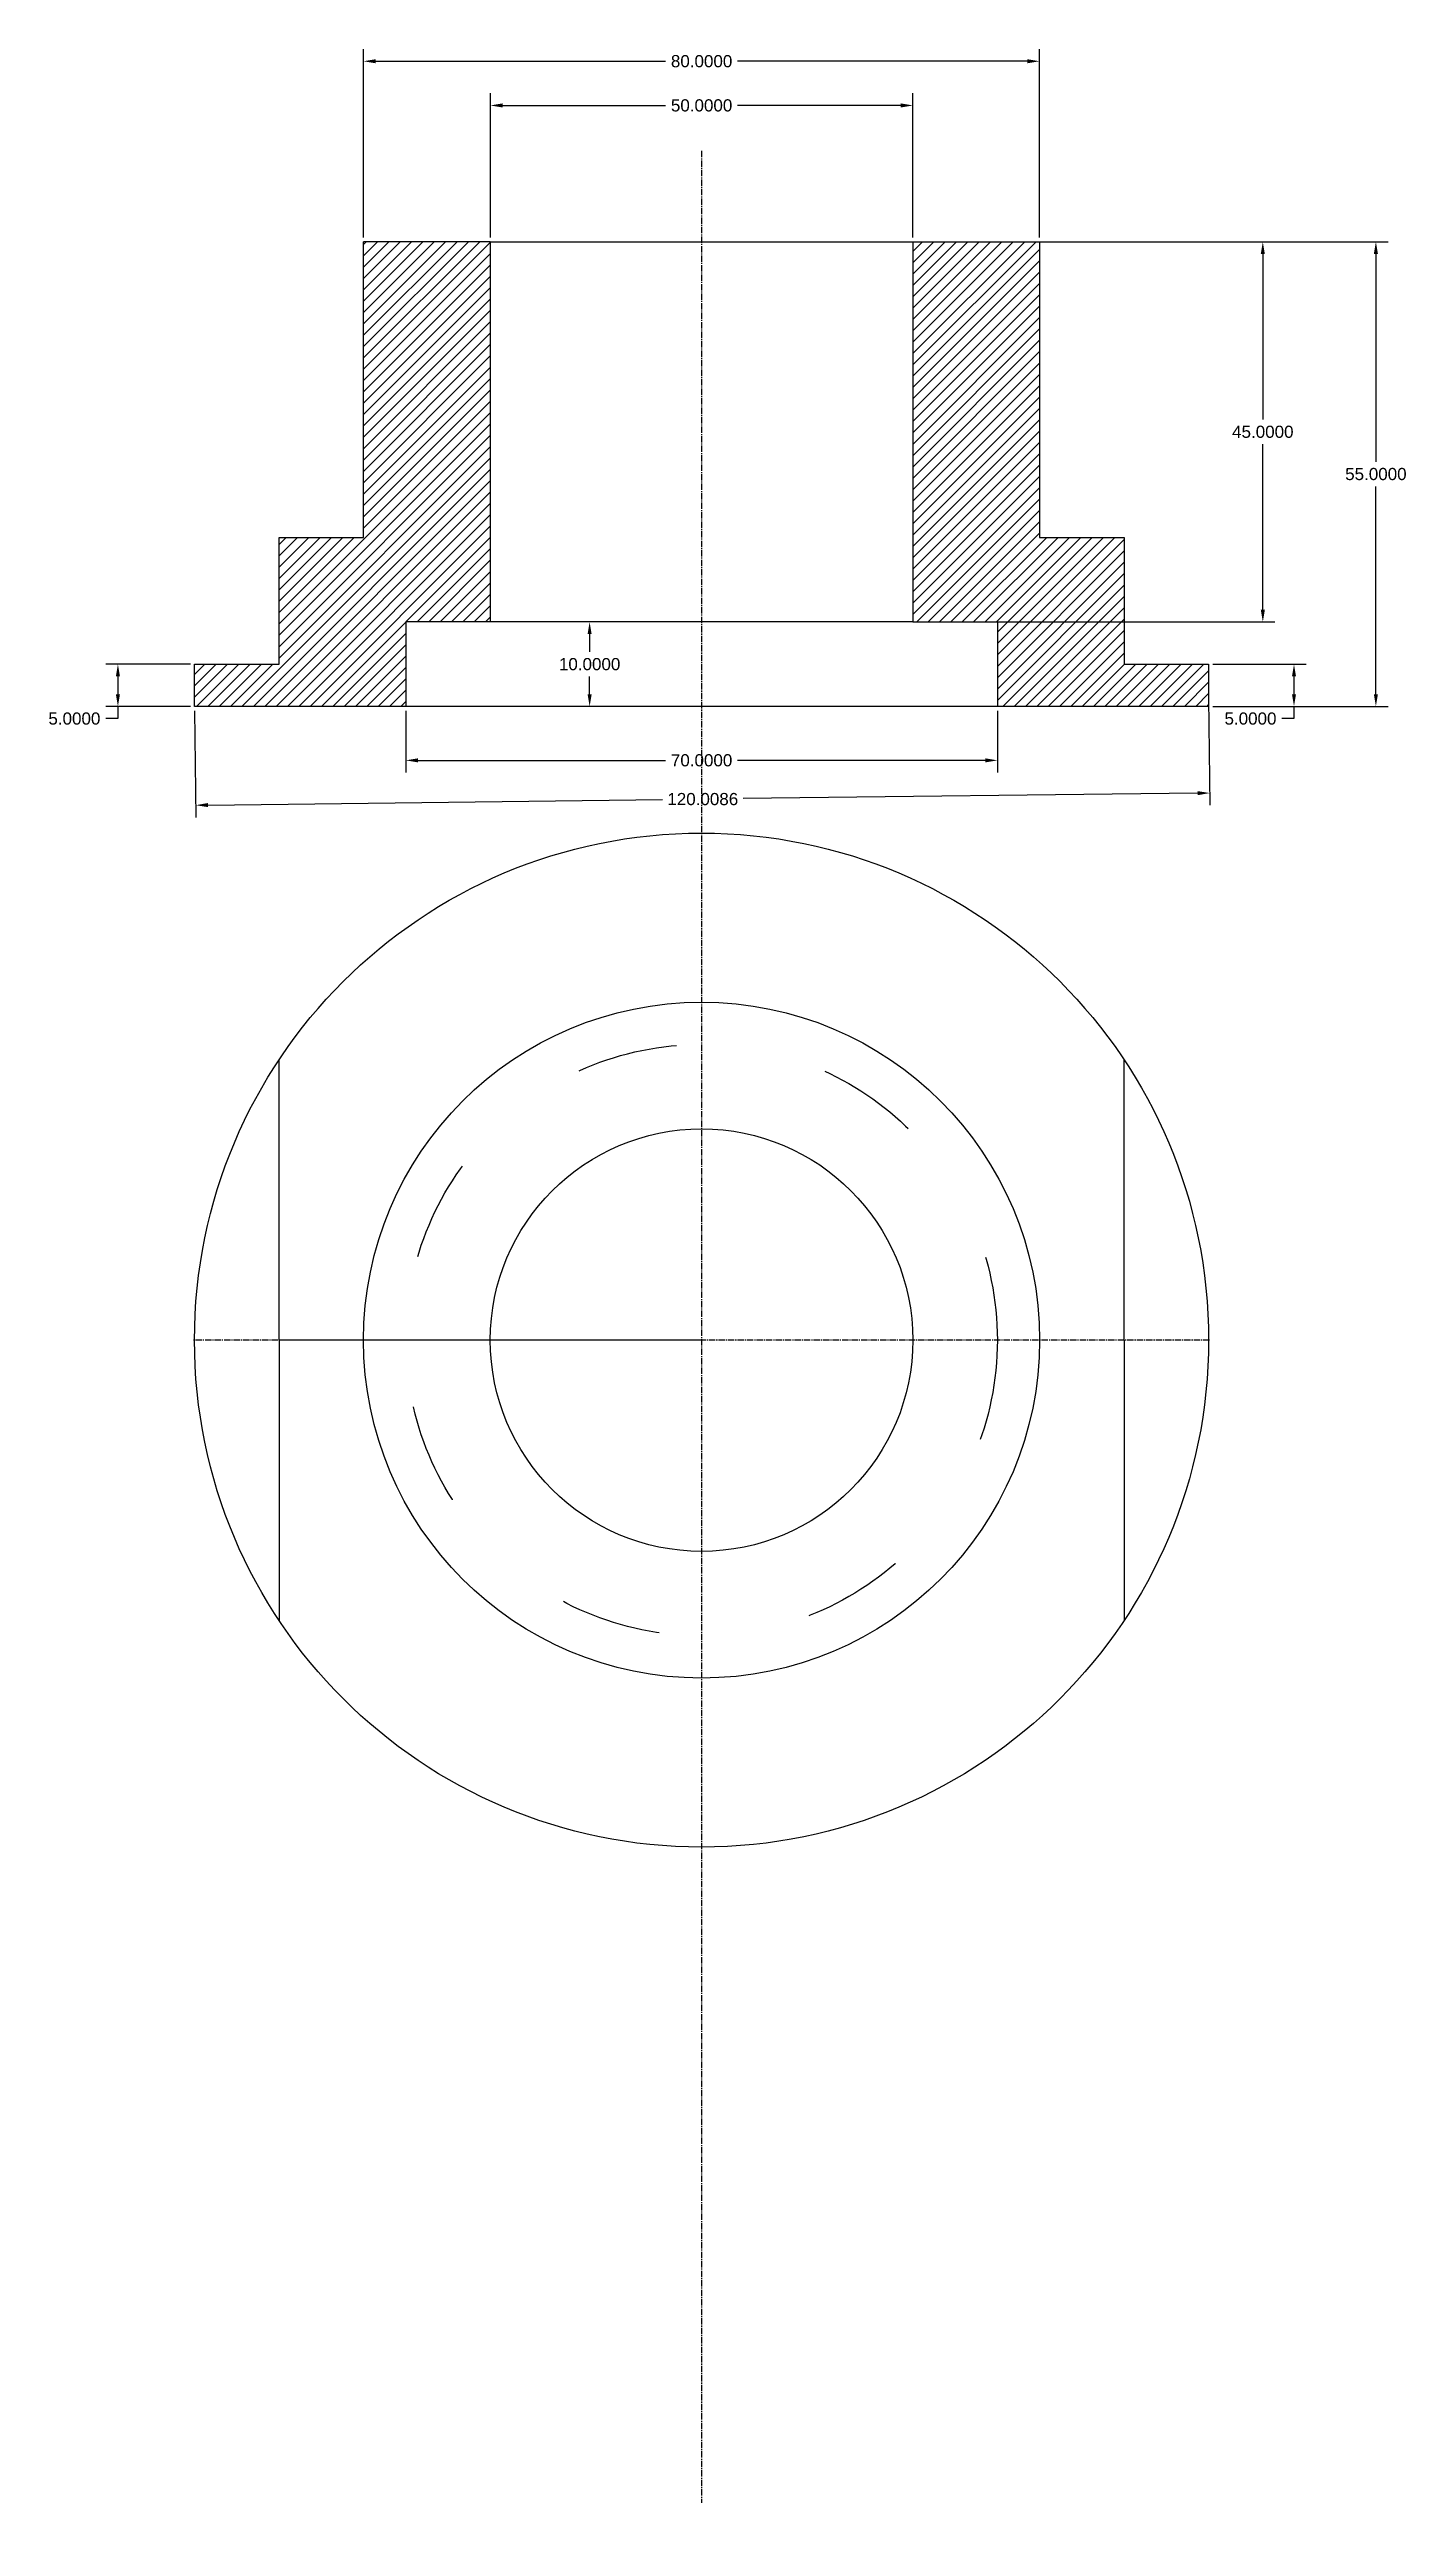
# Model space of a CAD drawing. Header units: inches. Extents: x 110 to 271, y -143 to 148.
import ezdxf

# ---------------------------------------------------------------- set-up
doc = ezdxf.new("R2010")
doc.units = ezdxf.units.IN
doc.header["$MEASUREMENT"] = 0
doc.linetypes.add('ACAD_ISO03W100', pattern=[30, 12, -18])
doc.linetypes.add('CENTER2', pattern=[1.125, 0.75, -0.125, 0.125, -0.125])
doc.styles.get("Standard").update_dxf_attribs({"font": 'Arial.ttf'})
doc.dimstyles.new('Annotative', dxfattribs={"dimscale": 0, "dimtxt": 0.18, "dimasz": 0.18, "dimexe": 0.18, "dimexo": 0.0625, "dimgap": 0.09, "dimtad": 0, "dimtih": 1, "dimtoh": 1, "dimdec": 4, "dimzin": 0, "dimdsep": 46, "dimtxsty": 'Standard', "dimcen": 0.09, "dimadec": 0, "dimazin": 0, "dimtfac": 1, "dimtdec": 4, "dimtofl": 0, "dimtmove": 0, "dimatfit": 3, "dimfxl": 1, "dimtolj": 1, "dimtzin": 0, "dimarcsym": 0})

# ---------------------------------------------------------------- blocks, each defined once
blk = doc.blocks.new('*U2')
at = {"color": 0, "linetype": 'CENTER2', "transparency": 16777216}
blk.add_line((0, 55.86), (0, -222.5), dxfattribs=at)
blk = doc.blocks.new('*U3')
at = {"color": 0, "linetype": 'CENTER2', "transparency": 16777216}
blk.add_line((60.12, 0), (-60.12, 0), dxfattribs=at)
blk = doc.blocks.new('*D4')
at = {"color": 0, "lineweight": -2, "transparency": 16777216}
for p, q in [((147.42, 125.48), (147.42, 147.78)), ((148.86, 146.34), (183.15, 146.34)), ((225.98, 146.34), (191.68, 146.34)), ((227.42, 125.48), (227.42, 147.78))]:
    blk.add_line(p, q, dxfattribs=at)
at = {"color": 0, "transparency": 16777216}
for points in [[(148.86, 146.58), (148.86, 146.1), (147.42, 146.34)], [(225.98, 146.58), (225.98, 146.1), (227.42, 146.34)]]:
    blk.add_solid(points, dxfattribs=at)
at = {"layer": 'Defpoints', "color": 0, "transparency": 16777216}
for p in [(227.42, 146.34), (147.42, 124.98), (227.42, 124.98)]:
    blk.add_point(p, dxfattribs=at)
at = {"color": 0, "transparency": 16777216, "insert": (187.42, 146.34), "char_height": 1.44, "attachment_point": 5}
blk.add_mtext('\\A1;80.0000', dxfattribs=at)
blk = doc.blocks.new('*D5')
at = {"color": 0, "lineweight": -2, "transparency": 16777216}
for p, q in [((162.42, 125.48), (162.42, 142.55)), ((212.42, 125.48), (212.42, 142.55)), ((163.86, 141.11), (183.15, 141.11)), ((210.98, 141.11), (191.68, 141.11))]:
    blk.add_line(p, q, dxfattribs=at)
at = {"color": 0, "transparency": 16777216}
for points in [[(163.86, 141.35), (163.86, 140.87), (162.42, 141.11)], [(210.98, 141.35), (210.98, 140.87), (212.42, 141.11)]]:
    blk.add_solid(points, dxfattribs=at)
at = {"layer": 'Defpoints', "color": 0, "transparency": 16777216}
for p in [(212.42, 141.11), (162.42, 124.98), (212.42, 124.98)]:
    blk.add_point(p, dxfattribs=at)
at = {"color": 0, "transparency": 16777216, "insert": (187.42, 141.11), "char_height": 1.44, "attachment_point": 5}
blk.add_mtext('\\A1;50.0000', dxfattribs=at)
blk = doc.blocks.new('*D6')
at = {"color": 0, "lineweight": -2, "transparency": 16777216}
for p, q in [((126.92, 74.98), (116.91, 74.98)), ((118.35, 73.54), (118.35, 71.42)), ((126.92, 69.98), (116.91, 69.98)), ((118.35, 69.98), (118.35, 68.54)), ((118.35, 68.54), (116.91, 68.54))]:
    blk.add_line(p, q, dxfattribs=at)
at = {"color": 0, "transparency": 16777216}
for points in [[(118.11, 73.54), (118.59, 73.54), (118.35, 74.98)], [(118.11, 71.42), (118.59, 71.42), (118.35, 69.98)]]:
    blk.add_solid(points, dxfattribs=at)
at = {"layer": 'Defpoints', "color": 0, "transparency": 16777216}
for p in [(127.42, 74.98), (118.35, 69.98), (127.42, 69.98)]:
    blk.add_point(p, dxfattribs=at)
at = {"color": 0, "transparency": 16777216, "insert": (113.2, 68.54), "char_height": 1.44, "attachment_point": 5}
blk.add_mtext('\\A1;5.0000', dxfattribs=at)
blk = doc.blocks.new('*D7')
at = {"color": 0, "lineweight": -2, "transparency": 16777216}
for p, q in [((247.92, 74.98), (258.96, 74.98)), ((257.52, 73.54), (257.52, 71.42)), ((247.92, 69.98), (258.96, 69.98)), ((257.52, 69.98), (257.52, 68.54)), ((257.52, 68.54), (256.08, 68.54))]:
    blk.add_line(p, q, dxfattribs=at)
at = {"color": 0, "transparency": 16777216}
for points in [[(257.28, 73.54), (257.76, 73.54), (257.52, 74.98)], [(257.28, 71.42), (257.76, 71.42), (257.52, 69.98)]]:
    blk.add_solid(points, dxfattribs=at)
at = {"layer": 'Defpoints', "color": 0, "transparency": 16777216}
for p in [(247.42, 74.98), (247.42, 69.98), (257.52, 69.98)]:
    blk.add_point(p, dxfattribs=at)
at = {"color": 0, "transparency": 16777216, "insert": (252.37, 68.54), "char_height": 1.44, "attachment_point": 5}
blk.add_mtext('\\A1;5.0000', dxfattribs=at)
blk = doc.blocks.new('*D8')
at = {"color": 0, "lineweight": -2, "transparency": 16777216}
for p, q in [((212.92, 124.98), (255.27, 124.98)), ((253.83, 123.54), (253.83, 103.94)), ((253.83, 81.42), (253.83, 101.03)), ((212.92, 79.98), (255.27, 79.98))]:
    blk.add_line(p, q, dxfattribs=at)
at = {"color": 0, "transparency": 16777216}
for points in [[(253.59, 123.54), (254.07, 123.54), (253.83, 124.98)], [(253.59, 81.42), (254.07, 81.42), (253.83, 79.98)]]:
    blk.add_solid(points, dxfattribs=at)
at = {"layer": 'Defpoints', "color": 0, "transparency": 16777216}
for p in [(212.42, 124.98), (212.42, 79.98), (253.83, 79.98)]:
    blk.add_point(p, dxfattribs=at)
at = {"color": 0, "transparency": 16777216, "insert": (253.83, 102.48), "char_height": 1.44, "attachment_point": 5}
blk.add_mtext('\\A1;45.0000', dxfattribs=at)
blk = doc.blocks.new('*D9')
at = {"color": 0, "lineweight": -2, "transparency": 16777216}
for p, q in [((212.92, 124.98), (268.65, 124.98)), ((267.21, 123.54), (267.21, 98.94)), ((267.21, 71.42), (267.21, 96.03)), ((247.92, 69.98), (268.65, 69.98))]:
    blk.add_line(p, q, dxfattribs=at)
at = {"color": 0, "transparency": 16777216}
for points in [[(266.97, 123.54), (267.45, 123.54), (267.21, 124.98)], [(266.97, 71.42), (267.45, 71.42), (267.21, 69.98)]]:
    blk.add_solid(points, dxfattribs=at)
at = {"layer": 'Defpoints', "color": 0, "transparency": 16777216}
for p in [(212.42, 124.98), (247.42, 69.98), (267.21, 69.98)]:
    blk.add_point(p, dxfattribs=at)
at = {"color": 0, "transparency": 16777216, "insert": (267.21, 97.48), "char_height": 1.44, "attachment_point": 5}
blk.add_mtext('\\A1;55.0000', dxfattribs=at)
blk = doc.blocks.new('*D10')
at = {"color": 0, "lineweight": -2, "transparency": 16777216}
for p, q in [((173.67, 79.98), (172.73, 79.98)), ((174.17, 78.54), (174.17, 76.44)), ((174.17, 71.42), (174.17, 73.53)), ((173.67, 69.98), (172.73, 69.98))]:
    blk.add_line(p, q, dxfattribs=at)
at = {"color": 0, "transparency": 16777216}
for points in [[(173.93, 78.54), (174.41, 78.54), (174.17, 79.98)], [(173.93, 71.42), (174.41, 71.42), (174.17, 69.98)]]:
    blk.add_solid(points, dxfattribs=at)
at = {"layer": 'Defpoints', "color": 0, "transparency": 16777216}
for p in [(174.17, 79.98), (174.17, 69.98), (174.17, 69.98)]:
    blk.add_point(p, dxfattribs=at)
at = {"color": 0, "transparency": 16777216, "insert": (174.17, 74.98), "char_height": 1.44, "attachment_point": 5}
blk.add_mtext('\\A1;10.0000', dxfattribs=at)
blk = doc.blocks.new('*D11')
at = {"color": 0, "lineweight": -2, "transparency": 16777216}
for p, q in [((152.42, 69.48), (152.42, 62.16)), ((222.42, 69.48), (222.42, 62.16)), ((153.86, 63.6), (183.16, 63.6)), ((220.98, 63.6), (191.68, 63.6))]:
    blk.add_line(p, q, dxfattribs=at)
at = {"color": 0, "transparency": 16777216}
for points in [[(153.86, 63.84), (153.86, 63.36), (152.42, 63.6)], [(220.98, 63.84), (220.98, 63.36), (222.42, 63.6)]]:
    blk.add_solid(points, dxfattribs=at)
at = {"layer": 'Defpoints', "color": 0, "transparency": 16777216}
for p in [(152.42, 69.98), (222.42, 69.98), (222.42, 63.6)]:
    blk.add_point(p, dxfattribs=at)
at = {"color": 0, "transparency": 16777216, "insert": (187.42, 63.6), "char_height": 1.44, "attachment_point": 5}
blk.add_mtext('\\A1;70.0000', dxfattribs=at)
blk = doc.blocks.new('*D12')
at = {"color": 0, "lineweight": -2, "transparency": 16777216}
for p, q in [((247.42, 70.92), (247.57, 58.29)), ((127.42, 69.48), (127.57, 56.85)), ((129, 58.31), (182.8, 58.96)), ((246.12, 59.72), (192.32, 59.07))]:
    blk.add_line(p, q, dxfattribs=at)
at = {"color": 0, "transparency": 16777216}
for points in [[(128.99, 58.55), (129, 58.07), (127.56, 58.29)], [(246.11, 59.96), (246.12, 59.48), (247.56, 59.73)]]:
    blk.add_solid(points, dxfattribs=at)
at = {"layer": 'Defpoints', "color": 0, "transparency": 16777216}
for p in [(127.42, 69.98), (247.42, 71.42), (247.56, 59.73)]:
    blk.add_point(p, dxfattribs=at)
at = {"color": 0, "transparency": 16777216, "insert": (187.56, 59.01), "char_height": 1.44, "attachment_point": 5}
blk.add_mtext('\\A1;120.0086', dxfattribs=at)

msp = doc.modelspace()

# ---------------------------------------------------------------- hatches: boundary and pattern name
h = msp.add_hatch()
h.set_pattern_fill('ANSI31', color=256, scale=7.6)
h.set_pattern_definition([(45, (-402.1368, -256.9428), (-0.6717514, 0.6717514), [])])
h.paths.add_polyline_path([(162.41538, 124.9846), (147.41538, 124.9846), (147.41538, 89.9846), (137.41538, 89.9846), (137.41538, 74.9846), (127.41538, 74.9846), (127.41538, 69.9846), (152.41538, 69.9846), (152.41538, 79.9846), (162.41538, 79.9846)])
h = msp.add_hatch()
h.set_pattern_fill('ANSI31', color=256, scale=7.6)
h.set_pattern_definition([(45, (-402.1368, -256.9428), (-0.6717514, 0.6717514), [])])
h.paths.add_polyline_path([(227.41538, 124.9846), (212.41538, 124.9846), (212.41538, 79.9846), (222.41538, 79.9846), (222.41538, 69.9846), (247.41538, 69.9846), (247.41538, 74.9846), (237.41538, 74.9846), (237.41538, 89.9846), (227.41538, 89.9846)])

# ---------------------------------------------------------------- linework, layer by layer
for p, q in [((162.41538, 124.9846), (147.41538, 124.9846)), ((147.41538, 89.9846), (147.41538, 124.9846)), ((162.41538, 124.9846), (162.41538, 79.9846)), ((162.41538, 124.9846), (212.41538, 124.9846)), ((212.41538, 124.9846), (212.41538, 79.9846)), ((212.41538, 124.9846), (227.41538, 124.9846)), ((227.41538, 124.9846), (227.41538, 89.9846)), ((137.41538, 74.9846), (137.41538, 89.9846)), ((137.41538, 89.9846), (147.41538, 89.9846)), ((227.41538, 89.9846), (237.41538, 89.9846)), ((237.41538, 89.9846), (237.41538, 74.9846)), ((162.41538, 79.9846), (152.41538, 79.9846)), ((152.41538, 79.9846), (152.41538, 69.9846)), ((212.41538, 79.9846), (162.41538, 79.9846)), ((212.41538, 79.9846), (222.41538, 79.9846)), ((222.41538, 79.9846), (222.41538, 69.9846)), ((127.41538, 69.9846), (127.41538, 74.9846)), ((127.41538, 74.9846), (137.41538, 74.9846)), ((237.41538, 74.9846), (247.41538, 74.9846)), ((247.41538, 74.9846), (247.41538, 69.9846)), ((247.41538, 69.9846), (127.41538, 69.9846)), ((137.41538, -5.0154), (137.41538, 28.15085)), ((237.41538, -5.0154), (237.41538, 28.15085)), ((187.41538, -5.0154), (137.41538, -5.0154)), ((137.41538, -5.0154), (137.41538, -38.18164)), ((237.41538, -5.0154), (237.41538, -38.18164))]:
    msp.add_line(p, q)
for radius in [60, 40, 25]:
    msp.add_circle((187.41538, -5.0154), radius)
at = {"linetype": 'ACAD_ISO03W100'}
msp.add_circle((187.41538, -5.0154), 35, dxfattribs=at)

# ---------------------------------------------------------------- block references
at = {"linetype": 'CENTER2'}
for name, p in [('*U2', (187.41538, 79.8646)), ('*U3', (187.41538, -5.0154))]:
    msp.add_blockref(name, p, dxfattribs=at)

# ---------------------------------------------------------------- dimensions: what is measured, and where the dimension line sits
for base, p1, p2, angle, picture, middle in [((227.41538, 146.34106), (147.41538, 124.9846), (227.41538, 124.9846), 180, '*D4', (187.41538, 146.34106)), ((253.83311, 79.9846), (212.41538, 124.9846), (212.41538, 79.9846), 90, '*D8', (253.83311, 102.4846)), ((267.20689, 69.9846), (212.41538, 124.9846), (247.41538, 69.9846), 90, '*D9', (267.20689, 97.4846)), ((174.17192, 69.9846), (174.17192, 79.9846), (174.17192, 69.9846), 270, '*D10', (174.17192, 74.9846)), ((118.35094, 69.9846), (127.41538, 74.9846), (127.41538, 69.9846), 90, '*D6', (113.20436, 68.5446)), ((257.51576, 69.9846), (247.41538, 74.9846), (247.41538, 69.9846), 90, '*D7', (252.36918, 68.5446))]:
    dim = msp.add_linear_dim(base=base, p1=p1, p2=p2, angle=angle, dimstyle='Annotative')
    dim.commit()
    dim.dimension.update_dxf_attribs({"geometry": picture, "text_midpoint": middle})
for base, p1, p2, picture, middle in [((212.41538, 141.10917), (162.41538, 124.9846), (212.41538, 124.9846), '*D5', (187.41538, 141.10917)), ((222.41538, 63.59958), (152.41538, 69.9846), (222.41538, 69.9846), '*D11', (187.41538, 63.59958))]:
    dim = msp.add_linear_dim(base=base, p1=p1, p2=p2, dimstyle='Annotative')
    dim.commit()
    dim.dimension.update_dxf_attribs({"geometry": picture, "text_midpoint": middle})
dim = msp.add_aligned_dim(p1=(127.41538, 69.9846), p2=(247.41538, 71.4246), distance=-11.69061, dimstyle='Annotative')
dim.commit()
dim.dimension.update_dxf_attribs({"geometry": '*D12', "text_midpoint": (187.55566, 59.01483)})

doc.saveas('drawing.dxf')
